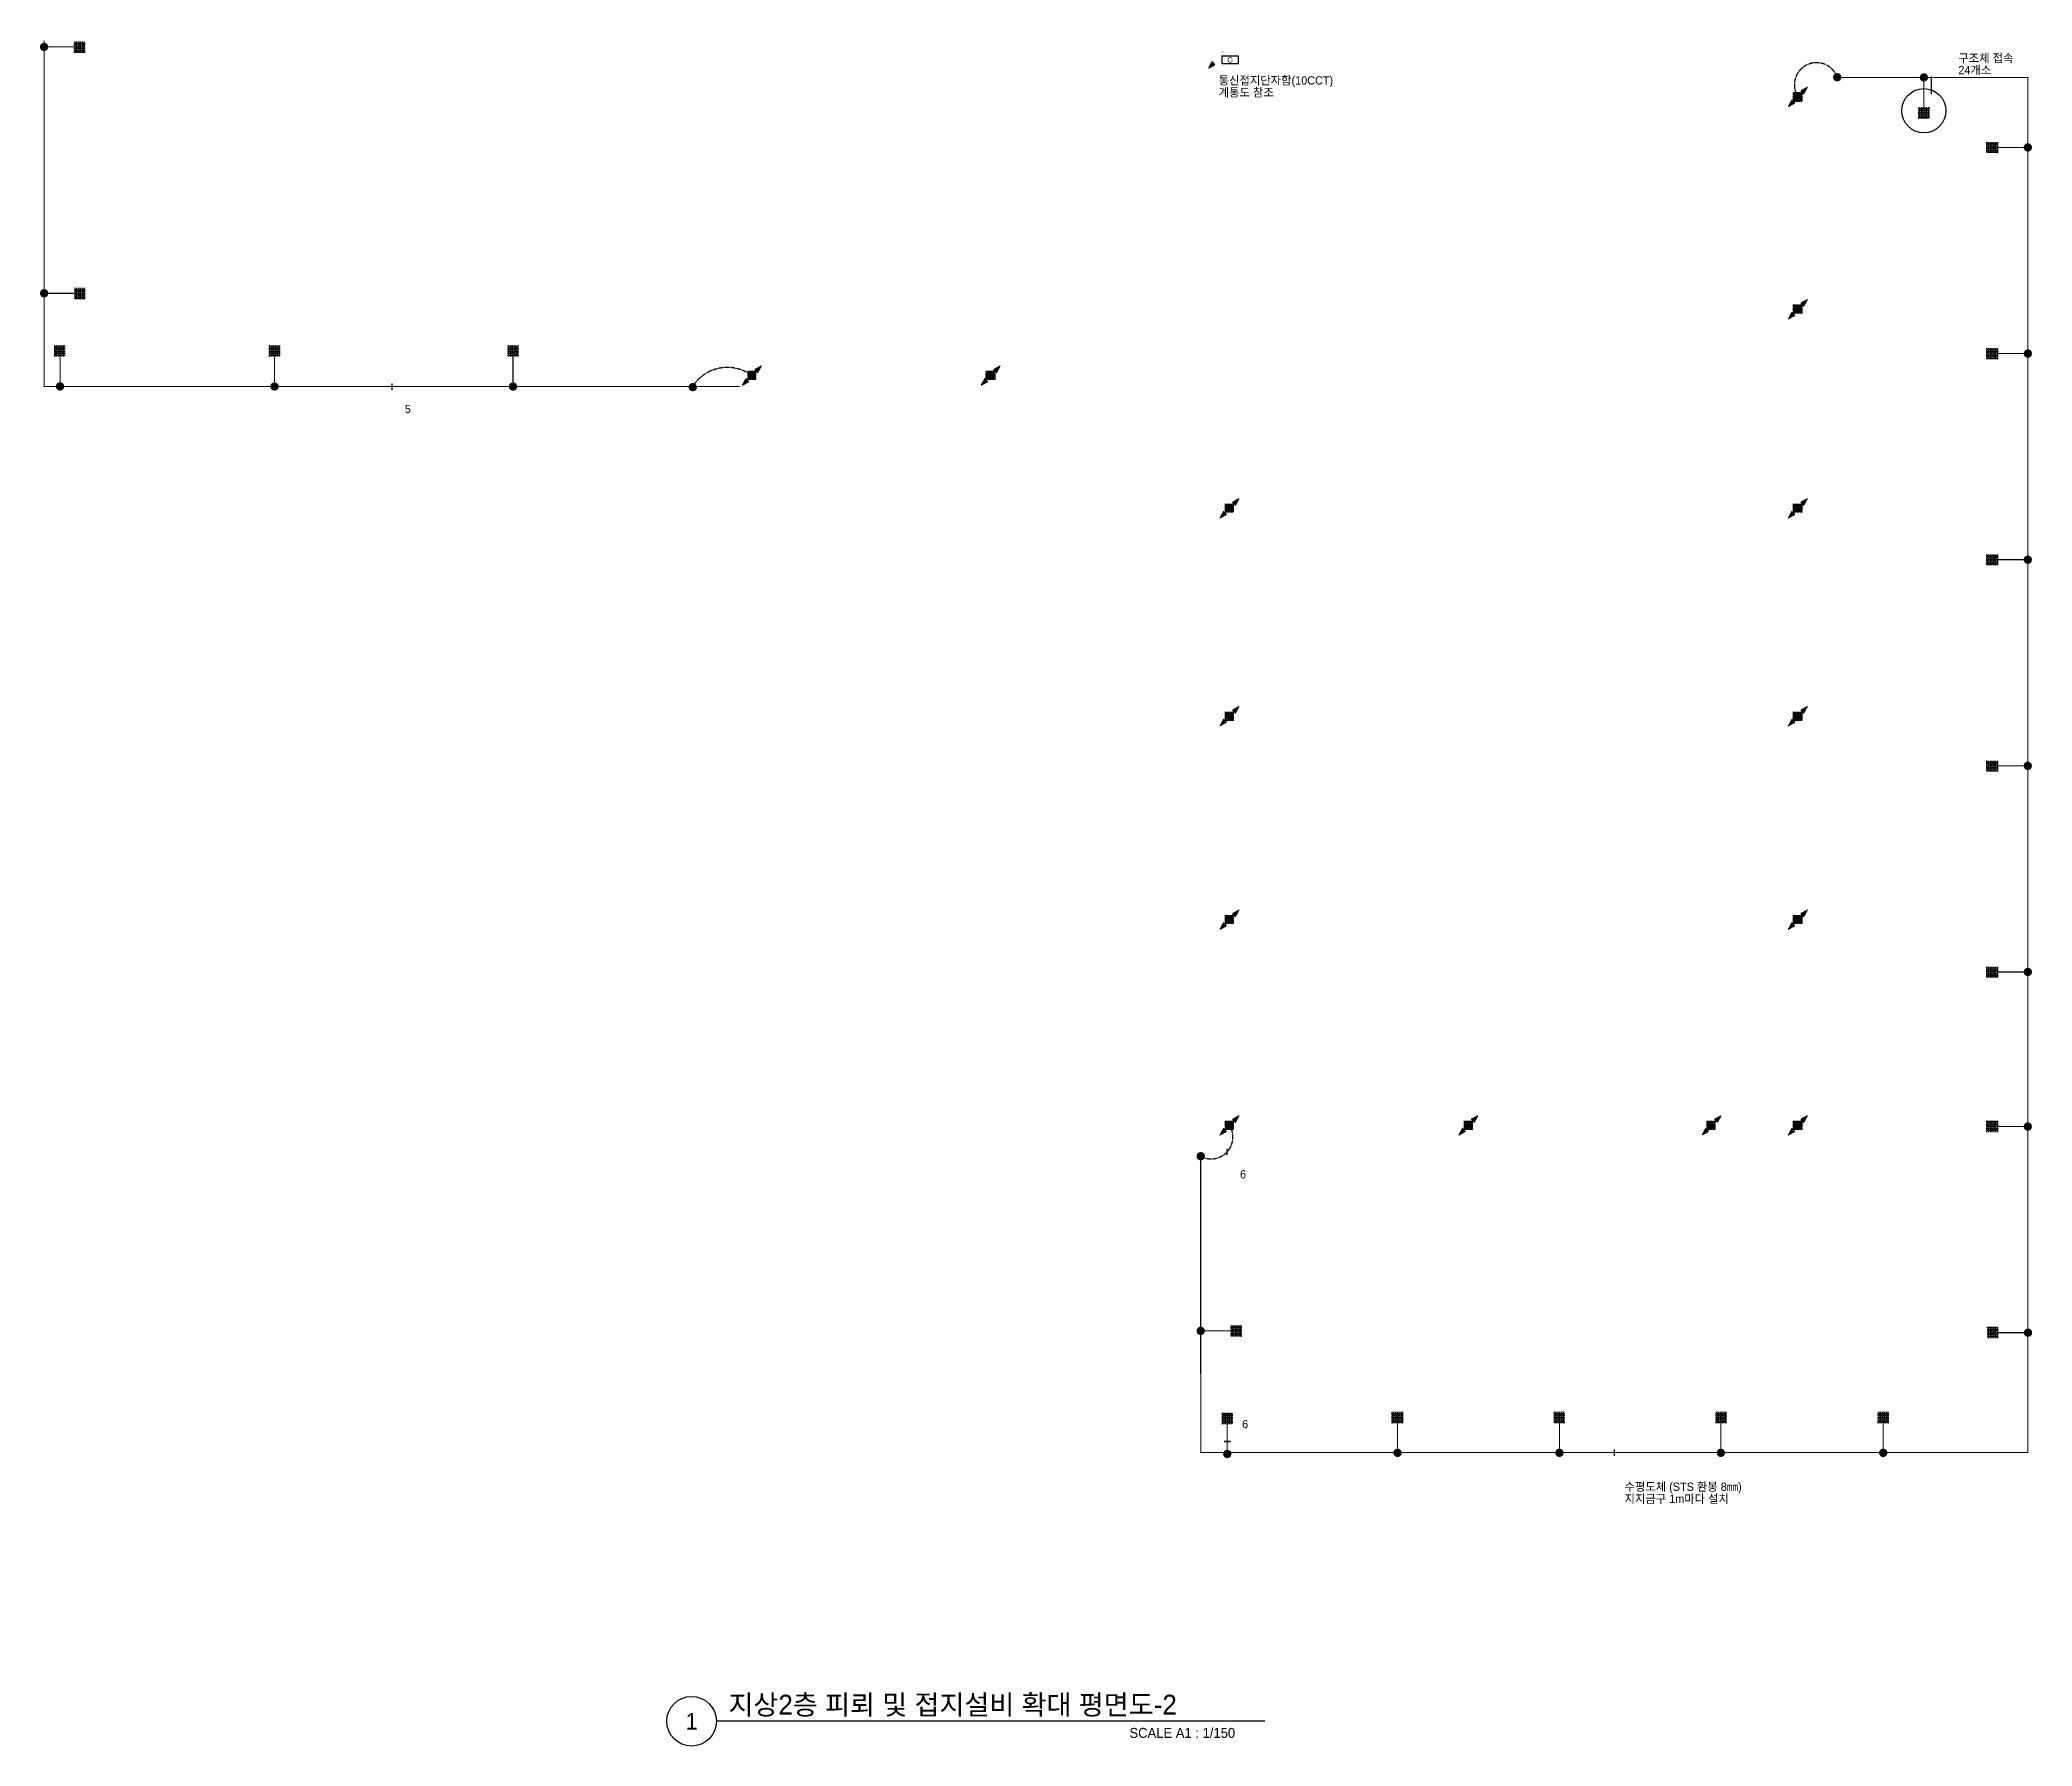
# Model space of a CAD drawing. Header units: millimetres. Extents: x 84495 to 502050, y -708375 to 1238700.
# Drawn here: x 392605 to 482697, y -173775 to -96625 of the extents above; entities that cross this region are included whole.
import ezdxf
from ezdxf.enums import TextEntityAlignment as Align

# ---------------------------------------------------------------- set-up
doc = ezdxf.new("R2010")
doc.units = ezdxf.units.MM
doc.header["$LTSCALE"] = 150
doc.set_wipeout_variables(frame=1)
doc.linetypes.add('C2', pattern=[18.5, 13.5, -2, 1, -2])
doc.linetypes.add('HIDDEN', pattern=[0.375, 0.25, -0.125])
doc.layers.get('0').update_dxf_attribs({"lineweight": 0})
for name, color, linetype in [('------99 Grounding and Lightning', 3, 'Continuous'), ('------99 Grounding and Lightning_Roof', 2, 'Continuous'), ('------99 Grounding_Grounding Terminal Board_T', 2, 'Continuous'), ('-----09 E-WIRE-GV', 2, 'Continuous'), ('-----20 General Symbol', 3, 'Continuous'), ('-----29 Indicator', 1, 'Continuous'), ('-----30 Text', 2, 'Continuous'), ('-----41 Drawing Title', 2, 'Continuous')]:
    doc.layers.add(name, color=color, linetype=linetype)
doc.styles.add('ELEC', font='')
doc.styles.get('ELEC').set_extended_font_data('Dotum')
pattern_1 = [(180, (845852.563, 610254.6404), (-1e-14, -6.25), [])]

msp = doc.modelspace()

# ---------------------------------------------------------------- texts
at = {"layer": '-----41 Drawing Title', "color": 2, "style": 'ELEC'}
msp.add_text('지상2층 피뢰 및 접지설비 확대 평면도-2', height=900, dxfattribs=at).set_placement((423742, -172350))
at = {"layer": '-----41 Drawing Title', "color": 7, "style": 'ELEC'}
msp.add_text('1', height=750, dxfattribs=at).set_placement((422077, -172650), align=Align.MIDDLE)
at = {"layer": '-----41 Drawing Title', "style": 'ELEC'}
msp.add_text('SCALE A1 : 1/150', height=450, dxfattribs=at).set_placement((446656, -173400), align=Align.RIGHT)

# ---------------------------------------------------------------- blocks, each defined once
blk = doc.blocks.new('구조체접속')
h = blk.add_hatch()
h.set_pattern_fill('ANGLE', color=1, scale=200)
h.set_pattern_definition([(0, (0, 0), (0, 55), [40, -15]), (90, (0, 0), (-55, 3e-15), [40, -15])])
h.paths.add_polyline_path([(168, 168), (-168, 168), (-168, -168), (168, -168)])
at = {"color": 1}
for p, q in [((166, 168), (168, 166)), ((-168, -166), (-166, -168))]:
    blk.add_line(p, q, dxfattribs=at)
at = {"color": 1, "const_width": 2}
blk.add_lwpolyline([(168, 168), (-168, 168), (-168, -168), (168, -168)], close=True, dxfattribs=at)
blk = doc.blocks.new("'인하도선용 수직철근 또는 철골")
h = blk.add_hatch()
h.set_pattern_fill('ANSI31', color=256, scale=50, angle=135)
h.set_pattern_definition(pattern_1)
h.paths.add_polyline_path([(291, 293), (180, 89), (88, 181)])
h = blk.add_hatch()
h.set_pattern_fill('ANSI31', color=256, scale=50, angle=135)
h.set_pattern_definition(pattern_1)
h.paths.add_polyline_path([(-291, -293), (-180, -89), (-88, -181)])
at = {"const_width": 3.93}
for points in [[(293, 293), (181, 88), (88, 181), (293, 293)], [(-293, -293), (-181, -88), (-88, -181), (-293, -293)]]:
    blk.add_lwpolyline(points, dxfattribs=at)
at = {"xscale": 0.8, "yscale": 0.8, "zscale": 0.8}
blk.add_blockref('구조체접속', (0, 0), dxfattribs=at)
blk = doc.blocks.new('접속점 (본딩)')
h = blk.add_hatch(color=256)
h.dxf.hatch_style = 1
h.paths.add_polyline_path([(125, 0, 1), (-125, 0, 1)])
at = {"const_width": 2}
for points in [[(125, 0, 1), (-125, 0)], [(125, 0, -1), (-125, 0)]]:
    blk.add_lwpolyline(points, format="xyb", dxfattribs=at)
blk = doc.blocks.new('입상입하1')
h = blk.add_hatch()
h.set_pattern_fill('ANSI31', color=256, scale=50, angle=135)
h.set_pattern_definition([(180, (845993.8846, 610394.13), (-1e-14, -6.25), [])])
h.paths.add_polyline_path([(432, 432), (321, 228), (229, 321)])
at = {"const_width": 3.93}
blk.add_lwpolyline([(0, 61, -1), (0, -61, -1), (0, 61)], format="xyb", dxfattribs=at)
for points in [[(43, 43), (275, 275)], [(434, 433), (322, 227), (229, 321), (434, 433)]]:
    blk.add_lwpolyline(points, dxfattribs=at)
blk = doc.blocks.new('A13')
blk.add_lwpolyline([(-300, 0), (-300, 300), (300, 300), (300, 0)], close=True)
at = {"style": 'ELEC'}
blk.add_text('G', height=200, dxfattribs=at).set_placement((0, 150), align=Align.MIDDLE)

# ---------------------------------------------------------------- linework, layer by layer
at = {"layer": '------99 Grounding and Lightning_Roof', "color": 2, "linetype": 'HIDDEN', "ltscale": 10, "const_width": 50, "elevation": 0}
for points in [[(392800, -96650), (392800, -112300), (424250, -112300)], [(473888, -98325), (482500, -98325), (482500, -160500), (445100, -160500), (445098, -147098)]]:
    msp.add_lwpolyline(points, dxfattribs=at)
at = {"layer": '-----09 E-WIRE-GV', "color": 4, "linetype": 'C2', "ltscale": 0.1, "const_width": 50}
for points in [[(392795, -96945), (394146, -96945)], [(392800, -108085), (394151, -108085)], [(393519, -112295), (393519, -110944)], [(403217, -112300), (403217, -110949)], [(414000, -112300), (414000, -110949)]]:
    msp.add_lwpolyline(points, dxfattribs=at)
at = {"layer": '-----09 E-WIRE-GV', "color": 4, "linetype": 'C2', "ltscale": 0.1, "const_width": 50, "elevation": 0}
for points in [[(477800, -98325), (477800, -99676)], [(482500, -101490), (481149, -101490)], [(482500, -110810), (481149, -110810)], [(482500, -120130), (481149, -120130)], [(482500, -129450), (481149, -129450)], [(482500, -138770), (481149, -138770)], [(482500, -145760), (481149, -145760)], [(445099, -155000), (446450, -155000)], [(482507, -155080), (481156, -155080)], [(446300, -160563), (446300, -159212)], [(454000, -160513), (454000, -159162)], [(461320, -160513), (461320, -159162)], [(468623, -160513), (468623, -159162)], [(475960, -160513), (475960, -159162)]]:
    msp.add_lwpolyline(points, dxfattribs=at)
at = {"layer": '-----09 E-WIRE-GV', "color": 4, "linetype": 'C2', "ltscale": 0.1}
for centre, radius, start, end in [((472945, -98661), 1002, 19.59394, 212.5473), ((423694, -113307), 1869, 53.73764, 147.39407), ((445569, -146233), 987, 241.49814, 32.66642)]:
    msp.add_arc(centre, radius, start, end, dxfattribs=at)
at = {"layer": '-----29 Indicator', "elevation": 0}
for points in [[(408909, -113313, 0, 0, 0), (408525, -113313, 0, 0, 0), (408525, -112450, 64.2, 64.2, 0), (408525, -112150, 0, 0, 0)], [(446676, -147918, 0, 0, 0), (446292, -147918, 0, 0, 0), (446292, -147055, 64.2, 64.2, 0), (446292, -146755, 0, 0, 0)], [(447124, -159616, 0, 0, 0), (447124, -160000, 0, 0, 0), (446450, -160000, 64.2, 64.2, 0), (446150, -160000, 0, 0, 0)]]:
    msp.add_lwpolyline(points, format="xyseb", dxfattribs=at)
at = {"layer": '-----29 Indicator'}
msp.add_circle((477800, -99828), 1000, dxfattribs=at)
at = {"layer": '-----41 Drawing Title', "color": 7}
msp.add_line((447998, -172650), (423202, -172650), dxfattribs=at)
msp.add_circle((422077, -172650), 1125, dxfattribs=at)

# ---------------------------------------------------------------- block references
at = {"layer": '------99 Grounding and Lightning', "xscale": 1.5, "yscale": 1.5, "zscale": 1.5}
for name, p, rotation in [('접속점 (본딩)', (392795, -96945), 269.9999999999999), ('구조체접속', (394398, -96945), 269.9999999999999), ('접속점 (본딩)', (473884, -98313), 89.99999999999999), ('접속점 (본딩)', (477800, -98325), 180), ('구조체접속', (477800, -99928), 180), ('구조체접속', (480897, -101490), 89.99999999999999), ('접속점 (본딩)', (482500, -101490), 89.99999999999999), ('접속점 (본딩)', (392800, -108085), 269.9999999999999), ('구조체접속', (394403, -108085), 269.9999999999999), ('구조체접속', (480897, -110810), 89.99999999999999), ('접속점 (본딩)', (482500, -110810), 89.99999999999999), ('접속점 (본딩)', (422130, -112327), 89.99999999999999), ('구조체접속', (480897, -120130), 89.99999999999999), ('접속점 (본딩)', (482500, -120130), 89.99999999999999), ('구조체접속', (480897, -129450), 89.99999999999999), ('접속점 (본딩)', (482500, -129450), 89.99999999999999), ('구조체접속', (480897, -138770), 89.99999999999999), ('접속점 (본딩)', (482500, -138770), 89.99999999999999), ('구조체접속', (480897, -145760), 89.99999999999999), ('접속점 (본딩)', (482500, -145760), 89.99999999999999), ('접속점 (본딩)', (445098, -147100), 89.99999999999999), ('접속점 (본딩)', (445099, -155000), 269.9999999999999), ('구조체접속', (446702, -155000), 269.9999999999999), ('구조체접속', (480904, -155080), 89.99999999999999), ('접속점 (본딩)', (482507, -155080), 89.99999999999999)]:
    msp.add_blockref(name, p, dxfattribs=dict(at, rotation=rotation))
for name, p in [("'인하도선용 수직철근 또는 철골", (472100, -99200)), ("'인하도선용 수직철근 또는 철골", (472100, -108800)), ('구조체접속', (393519, -110692)), ('구조체접속', (403217, -110697)), ('구조체접속', (414000, -110697)), ("'인하도선용 수직철근 또는 철골", (424800, -111800)), ("'인하도선용 수직철근 또는 철골", (435600, -111800)), ('접속점 (본딩)', (393519, -112295)), ('접속점 (본딩)', (403217, -112300)), ('접속점 (본딩)', (414000, -112300)), ("'인하도선용 수직철근 또는 철골", (446400, -117800)), ("'인하도선용 수직철근 또는 철골", (472100, -117800)), ("'인하도선용 수직철근 또는 철골", (446400, -127200)), ("'인하도선용 수직철근 또는 철골", (472100, -127200)), ("'인하도선용 수직철근 또는 철골", (446400, -136400)), ("'인하도선용 수직철근 또는 철골", (472100, -136400)), ("'인하도선용 수직철근 또는 철골", (446400, -145700)), ("'인하도선용 수직철근 또는 철골", (457200, -145700)), ("'인하도선용 수직철근 또는 철골", (468200, -145700)), ("'인하도선용 수직철근 또는 철골", (472100, -145700)), ('구조체접속', (446300, -158960)), ('구조체접속', (454000, -158910)), ('구조체접속', (461320, -158910)), ('구조체접속', (468623, -158910)), ('구조체접속', (475960, -158910)), ('접속점 (본딩)', (454000, -160513)), ('접속점 (본딩)', (461320, -160513)), ('접속점 (본딩)', (468623, -160513)), ('접속점 (본딩)', (475960, -160513)), ('접속점 (본딩)', (446300, -160563))]:
    msp.add_blockref(name, p, dxfattribs=at)
at = {"layer": '------99 Grounding_Grounding Terminal Board_T', "xscale": 1.2, "yscale": 1.2, "zscale": 1.2}
msp.add_blockref('A13', (446431, -97710), dxfattribs=at)
at = {"layer": '-----20 General Symbol', "xscale": 1.5, "yscale": 1.5, "zscale": 1.5, "rotation": 180}
msp.add_blockref('입상입하1', (446092, -97258), dxfattribs=at)

msp.set_redraw_order([(e.dxf.handle, doc.entitydb.next_handle()) for e in msp.query("TEXT MTEXT ATTDEF DIMENSION ARC_DIMENSION")])  # texts and dimensions are drawn at this point

# ---------------------------------------------------------------- wipeouts: each hides what was drawn before it
msp.add_wipeout([(464184, -161706), (470109, -161706), (470109, -162893), (464184, -162893)]).dxf.layer = '-----29 Indicator'

# ---------------------------------------------------------------- next in the draw order: linework, layer by layer
at = {"layer": '-----29 Indicator', "elevation": 0}
msp.add_lwpolyline([(464184, -162299, 0, 0, 0), (463800, -162299, 0, 0, 0), (463800, -160650, 64.2, 64.2, 0), (463800, -160350, 0, 0, 0)], format="xyseb", dxfattribs=at)

# ---------------------------------------------------------------- next in the draw order: texts
at = {"layer": '-----30 Text', "style": 'ELEC'}
for s, p in [('수평도체 (STS 환봉 8㎜)', (464265, -162046)), ('지지금구 1m마다 설치', (464265, -162592))]:
    msp.add_text(s, height=375, dxfattribs=at).set_placement(p, align=Align.MIDDLE_LEFT)

# ---------------------------------------------------------------- next in the draw order: wipeouts: each hides what was drawn before it
for points in [[(479297, -97143), (482209, -97143), (482209, -98277), (479297, -98277)], [(408909, -113516), (408909, -113111), (409261, -112908), (409612, -113111), (409612, -113516), (409261, -113719)], [(446676, -148121), (446676, -147715), (447028, -147513), (447379, -147715), (447379, -148121), (447028, -148324)], [(446773, -159413), (446773, -159007), (447124, -158804), (447475, -159007), (447475, -159413), (447124, -159616)]]:
    msp.add_wipeout(points).dxf.layer = '-----29 Indicator'
msp.add_wipeout([(445775, -98097), (451685, -98097), (451685, -99347), (445775, -99347)]).translate(0, 0, 0).dxf.layer = '-----29 Indicator'

# ---------------------------------------------------------------- next in the draw order: linework, layer by layer
at = {"layer": '-----29 Indicator', "elevation": 0}
msp.add_lwpolyline([(479297, -97710, 0, 0, 0), (478143, -97710, 0, 0, 0), (478143, -98282, 64.2, 64.2, 0), (478143, -99082, 0, 0, 0)], format="xyseb", dxfattribs=at)

# ---------------------------------------------------------------- next in the draw order: texts
at = {"layer": '-----30 Text', "style": 'ELEC'}
for s, p in [('구조체 접속 ', (479360, -97455, 0)), ('24개소', (479360, -97990, 0)), ('통신접지단자함(10CCT)', (445912, -98459)), ('계통도 참조', (445912, -99004)), ('5', (409110, -113317)), ('6', (446876, -147921)), ('6', (446973, -159213))]:
    msp.add_text(s, height=375, dxfattribs=at).set_placement(p, align=Align.MIDDLE_LEFT)

doc.saveas('drawing.dxf')
